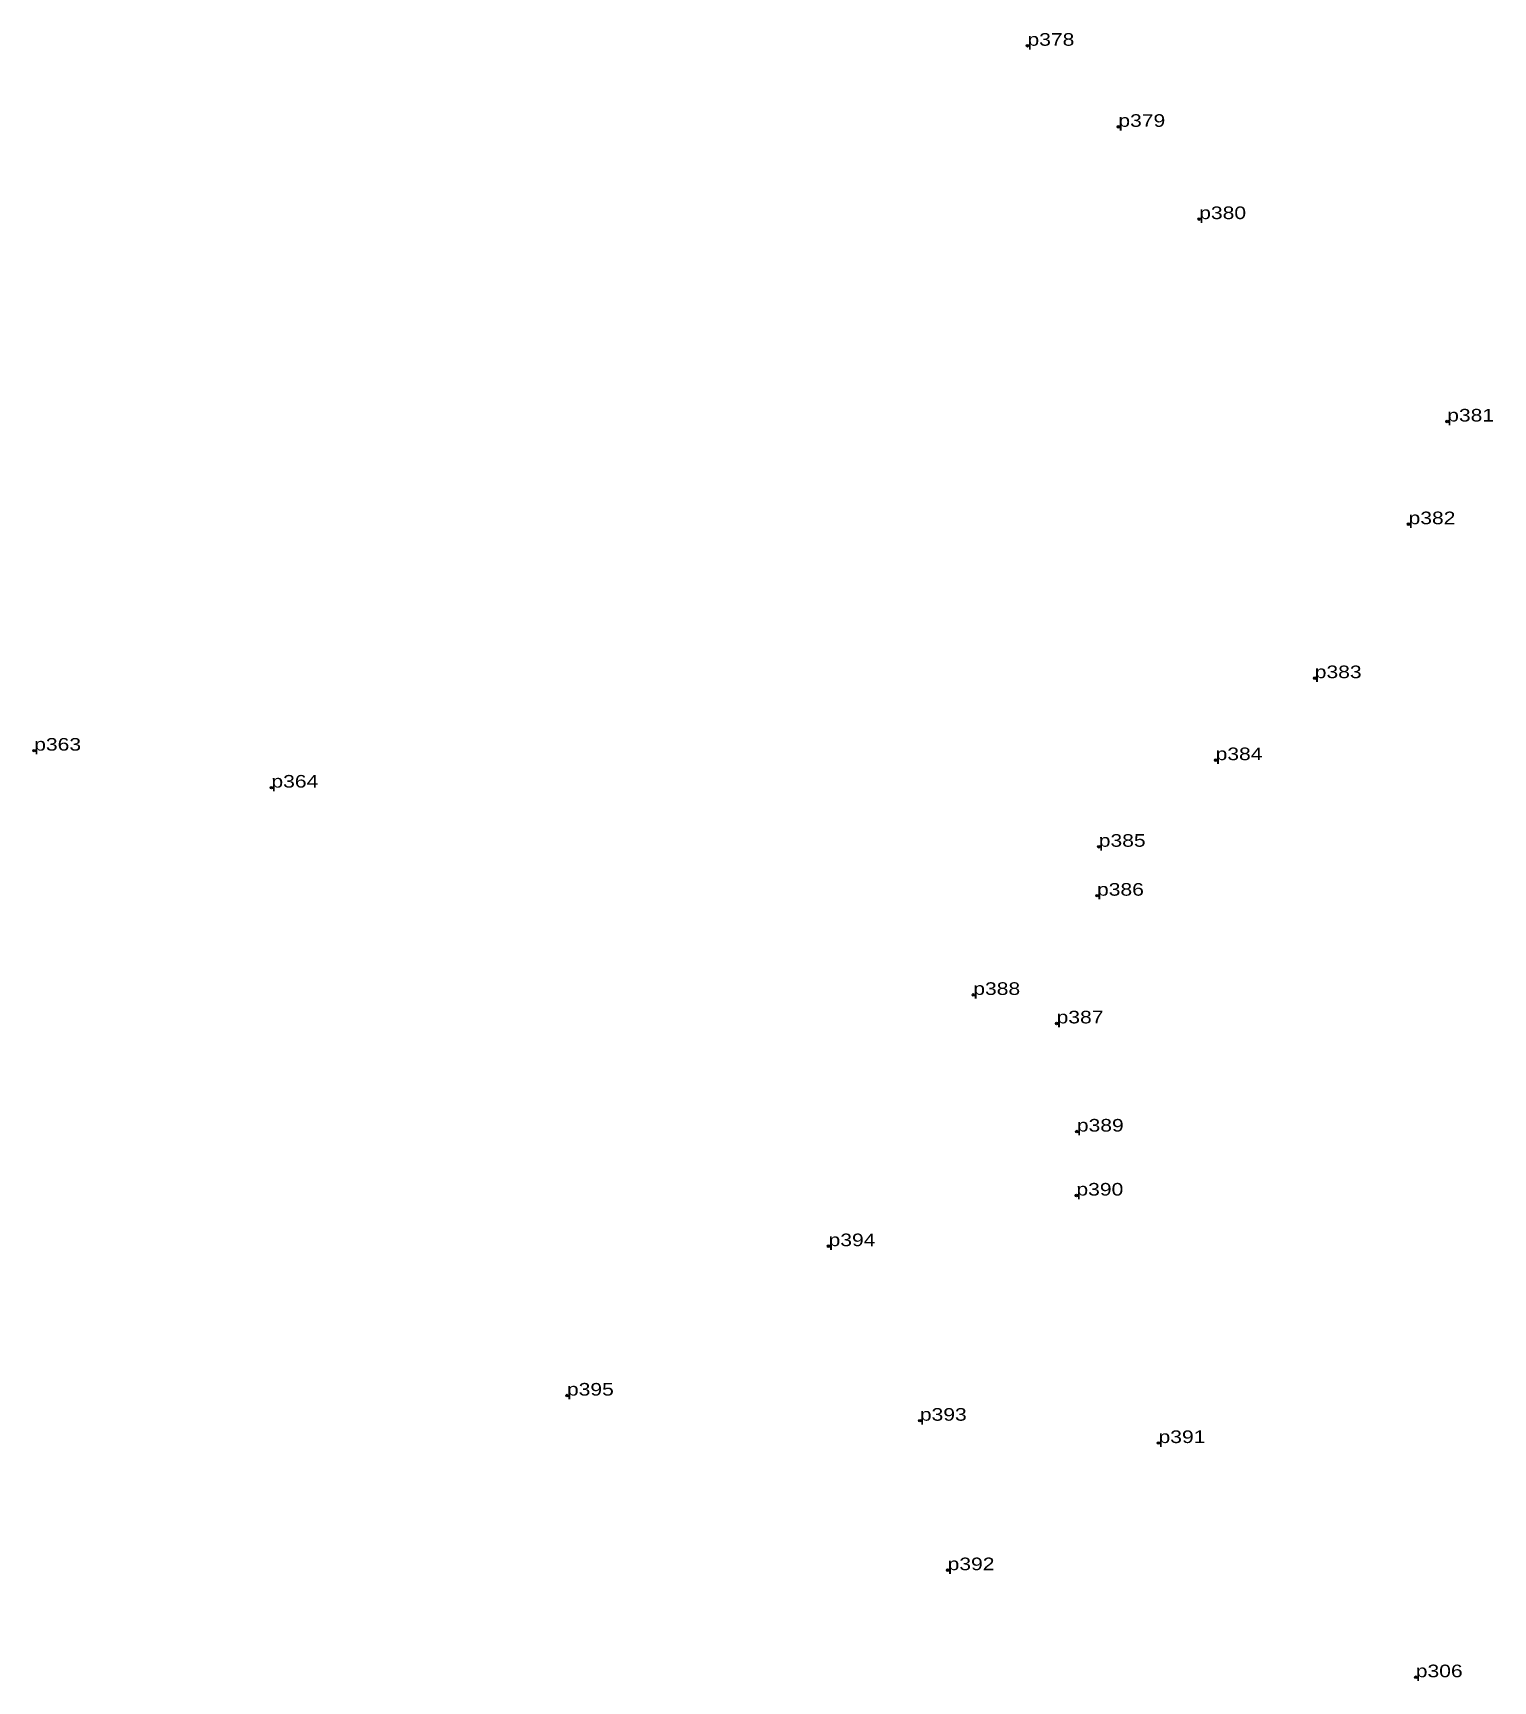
# Model space of a CAD drawing. Header units: metres. Extents: x 543607 to 546308, y 1834524 to 1839461.
# Drawn here: x 543987.1 to 544195.6, y 1838499.7 to 1838735.1 of the extents above; entities that cross this region are included whole.
import ezdxf

# ---------------------------------------------------------------- set-up
doc = ezdxf.new("R2010")
doc.units = ezdxf.units.M
doc.header["$LTSCALE"] = 0.72
doc.header["$PDMODE"] = 32
doc.header["$PDSIZE"] = 0.36
doc.layers.add('12', color=7, linetype='Continuous')
doc.layers.add('7', color=7, linetype='Continuous')

msp = doc.modelspace()

# ---------------------------------------------------------------- texts
at = {"layer": '12', "width": 1.25}
for s, p in [('p378', (544129.15, 1838733.32)), ('p378', (544129.15, 1838733.32)), ('p379', (544142.13, 1838721.74)), ('p379', (544142.13, 1838721.74)), ('p380', (544153.68, 1838708.56)), ('p380', (544153.68, 1838708.56)), ('p381', (544189.1, 1838679.65)), ('p381', (544189.1, 1838679.65)), ('p382', (544183.58, 1838664.98)), ('p382', (544183.58, 1838664.98)), ('p383', (544170.18, 1838642.99)), ('p383', (544170.18, 1838642.99)), ('p363', (543987.28, 1838632.64)), ('p363', (543987.28, 1838632.64)), ('p384', (544156.02, 1838631.28)), ('p384', (544156.02, 1838631.28)), ('p364', (544021.16, 1838627.36)), ('p364', (544021.16, 1838627.36)), ('p385', (544139.33, 1838618.91)), ('p385', (544139.33, 1838618.91)), ('p386', (544139.08, 1838611.92)), ('p386', (544139.08, 1838611.92)), ('p388', (544121.41, 1838597.75)), ('p388', (544121.41, 1838597.75)), ('p387', (544133.31, 1838593.68)), ('p387', (544133.31, 1838593.68)), ('p389', (544136.2, 1838578.23)), ('p389', (544136.2, 1838578.23)), ('p390', (544136.14, 1838569.09)), ('p390', (544136.14, 1838569.09)), ('p394', (544100.74, 1838561.86)), ('p394', (544100.74, 1838561.86)), ('p395', (544063.37, 1838540.52)), ('p395', (544063.37, 1838540.52)), ('p393', (544113.78, 1838536.93)), ('p393', (544113.78, 1838536.93)), ('p391', (544147.87, 1838533.74)), ('p391', (544147.87, 1838533.74)), ('p392', (544117.74, 1838515.58)), ('p392', (544117.74, 1838515.58)), ('p306', (544184.61, 1838500.29)), ('p306', (544184.61, 1838500.29))]:
    msp.add_text(s, height=1.8, dxfattribs=at).set_placement(p)

# ---------------------------------------------------------------- linework, layer by layer
at = {"layer": '7'}
for p in [(544129.15, 1838733.32), (544142.13, 1838721.74), (544153.68, 1838708.56), (544189.1, 1838679.65), (544183.58, 1838664.98), (544170.18, 1838642.99), (543987.28, 1838632.64), (544156.02, 1838631.28), (544021.15, 1838627.36), (544021.16, 1838627.36), (544139.33, 1838618.91), (544139.08, 1838611.92), (544121.41, 1838597.75), (544133.31, 1838593.68), (544133.31, 1838593.67), (544136.2, 1838578.23), (544136.14, 1838569.09), (544100.74, 1838561.86), (544063.37, 1838540.52), (544113.78, 1838536.93), (544147.87, 1838533.74), (544117.74, 1838515.58), (544117.74, 1838515.57), (544184.61, 1838500.29)]:
    msp.add_point(p, dxfattribs=at)

msp.set_redraw_order([(e.dxf.handle, doc.entitydb.next_handle()) for e in msp.query("TEXT MTEXT ATTDEF DIMENSION ARC_DIMENSION")])  # texts and dimensions are drawn at this point

doc.saveas('drawing.dxf')
